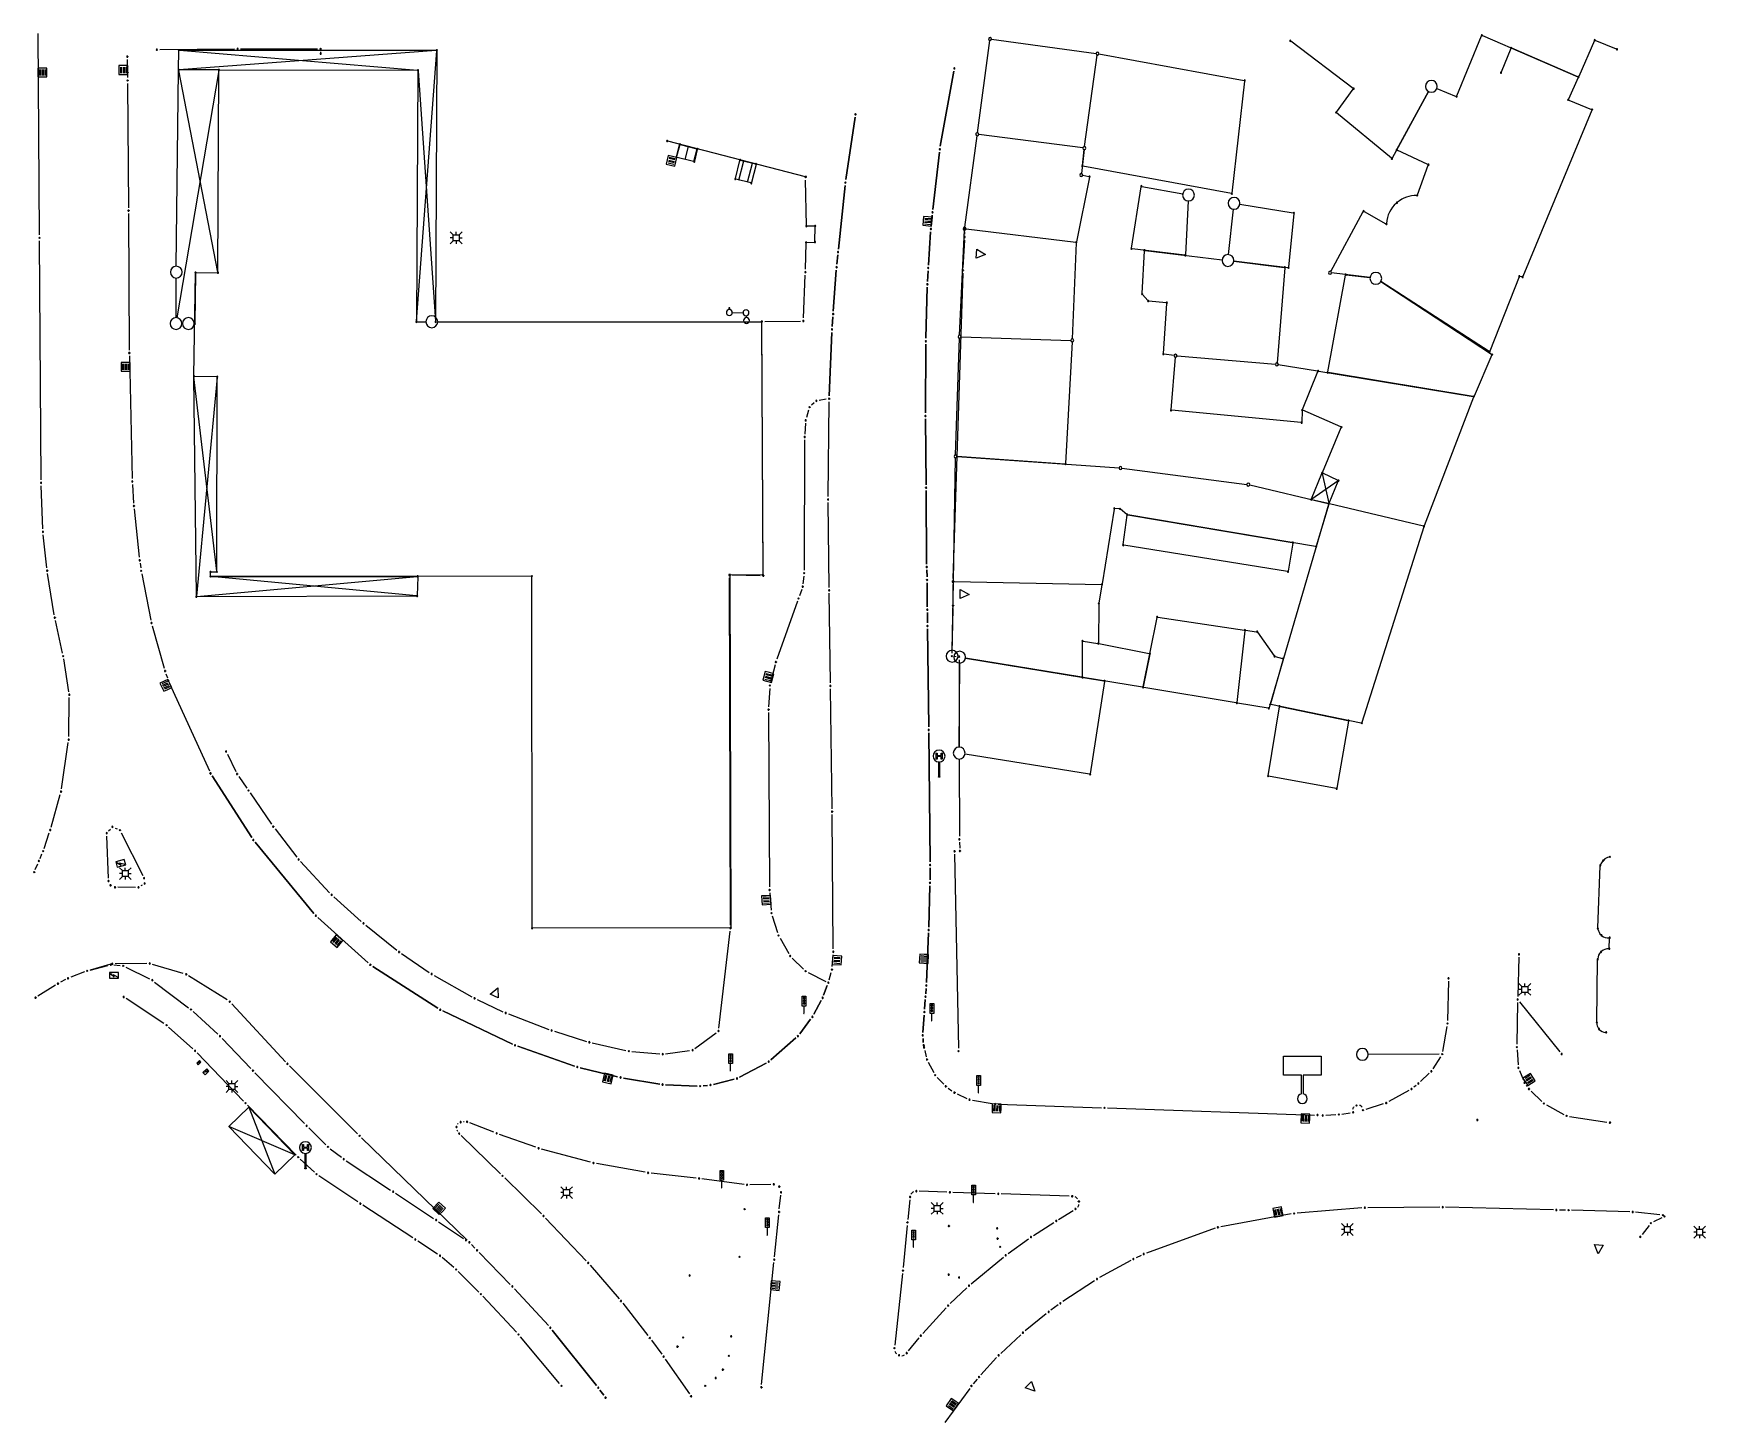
# Model space of a CAD drawing. Extents: x 3399255 to 3399396, y 5275353 to 5275470.
import ezdxf

# ---------------------------------------------------------------- set-up
doc = ezdxf.new("R2010")
doc.units = 0
doc.layers.get('0').update_dxf_attribs({"linetype": 'CONTINUOUS'})
for name, color, linetype in [('2053', 7, 'CONTINUOUS'), ('250', 7, 'CONTINUOUS'), ('ALTERSHEIM', 7, 'CONTINUOUS'), ('AMPEL', 7, 'CONTINUOUS'), ('BETRIEBSGEBAEUDE', 7, 'CONTINUOUS'), ('BUEROGEBAEUDE', 7, 'CONTINUOUS'), ('BUSHALTESTELLE', 7, 'CONTINUOUS'), ('FAHRBAHNRANDOK', 7, 'CONTINUOUS'), ('FAHRBAHNRANDOKBL', 7, 'CONTINUOUS'), ('GARAGE', 7, 'CONTINUOUS'), ('GEBAEUDEPKTGEMESSEN', 7, 'CONTINUOUS'), ('GEHWEGKANTE', 7, 'CONTINUOUS'), ('GRENZPUNKT', 7, 'CONTINUOUS'), ('GRENZPUNKTGRAFISCH', 7, 'CONTINUOUS'), ('KABELSCHACHDECKEL', 7, 'CONTINUOUS'), ('KVKUNDTELEKOMSCHACHT', 7, 'CONTINUOUS'), ('LAMPE', 7, 'CONTINUOUS'), ('MAUERTREPPEUSW', 7, 'CONTINUOUS'), ('MUSEUMSGEBAEUDE', 7, 'CONTINUOUS'), ('PFLANZFLALLGEMEIN', 7, 'CONTINUOUS'), ('SCHUPPEN', 7, 'CONTINUOUS'), ('STELLKANTEPFLASTERFLAE', 7, 'CONTINUOUS'), ('STRASSENEINLAUF', 7, 'CONTINUOUS'), ('TIEFGARAGE', 7, 'CONTINUOUS'), ('TREPPE', 7, 'CONTINUOUS'), ('UEBERDACHUNGOFFENEHALLE', 7, 'CONTINUOUS'), ('WOHNGESCHAEFTSHAUS', 7, 'CONTINUOUS'), ('WOHNHAUS', 7, 'CONTINUOUS')]:
    doc.layers.add(name, color=color, linetype=linetype)

# ---------------------------------------------------------------- blocks, each defined once
blk = doc.blocks.new('GRENZPUNKT')
at = {"color": 7}
for start, end in [(90, 180), (180, 270), (0, 90), (270, 360)]:
    blk.add_arc((0, 0), 0.5, start, end, dxfattribs=at)
blk = doc.blocks.new('KREISKL')
at = {"color": 7}
for p, q in [((-0.1, 0.003), (-0.115, 0.003)), ((-0.115, 0.003), (-0.115, -0.003)), ((0.1, 0.003), (0.115, 0.003)), ((0.115, 0.003), (0.115, -0.003)), ((-0.115, -0.003), (-0.1, -0.003)), ((0.115, -0.003), (0.1, -0.025))]:
    blk.add_line(p, q, dxfattribs=at)
for start, end in [(90, 180), (180, 270), (0, 90), (270, 360)]:
    blk.add_arc((0, 0), 0.1, start, end, dxfattribs=at)
blk = doc.blocks.new('UNBEKA')
at = {"color": 7}
for p, q in [((-0.1, 0.1), (-0.2, 0.2)), ((-0.1, 0), (-0.2, 0)), ((-0.1, -0.1), (-0.1, 0.1)), ((-0.1, 0.1), (0.1, 0.1)), ((0, 0.1), (0, 0.2)), ((0.1, 0.1), (0.2, 0.2)), ((0.1, 0.1), (0.1, -0.1)), ((0.1, 0), (0.2, 0)), ((-0.1, -0.1), (-0.2, -0.2)), ((0.1, -0.1), (-0.1, -0.1)), ((0, -0.1), (0, -0.2)), ((0.1, -0.1), (0.2, -0.2))]:
    blk.add_line(p, q, dxfattribs=at)
blk = doc.blocks.new('PFEIL')
at = {"color": 7}
for p, q in [((-0.75, 0.75), (0.75, 0.75)), ((-0.022, -0.767), (-0.75, 0.75)), ((0.75, 0.75), (-0.022, -0.767))]:
    blk.add_line(p, q, dxfattribs=at)
blk = doc.blocks.new('AMPEL')
at = {"color": 7}
for p, q in [((-0.2, 0.8), (-0.2, 1.9)), ((-0.2, 1.9), (0.2, 1.9)), ((0.2, 1.9), (0.2, 0.8)), ((0, 0.8), (-0.2, 0.8)), ((0, 0.05), (0, 0.8)), ((0.2, 0.8), (0, 0.8)), ((0, 0), (0, 0.05))]:
    blk.add_line(p, q, dxfattribs=at)
for centre, radius, start, end in [((0, 1.7), 0.1, 90, 180), ((0, 1.7), 0.1, 180, 270), ((0, 1.4), 0.1, 90, 180), ((0, 1.4), 0.1, 180, 270), ((0, 1.1), 0.1, 90, 180), ((0, 1.1), 0.1, 180, 270), ((0, 0), 0.05, 180, 270), ((0, 1.7), 0.1, 0, 90), ((0, 1.7), 0.1, 270, 360), ((0, 1.4), 0.1, 0, 90), ((0, 1.4), 0.1, 270, 360), ((0, 1.1), 0.1, 0, 90), ((0, 1.1), 0.1, 270, 360)]:
    blk.add_arc(centre, radius, start, end, dxfattribs=at)
blk = doc.blocks.new('KABELSCHACHT')
at = {"color": 7}
for p, q in [((0.5, 0.3), (-0.5, 0.3)), ((-0.5, 0.3), (-0.5, -0.3)), ((0.1, -0.1), (-0.4, 0.2)), ((0.3, -0.1), (0, 0.2)), ((0, 0.2), (0.1, -0.1)), ((0.5, -0.3), (0.5, 0.3)), ((-0.5, -0.3), (0.5, -0.3)), ((0.265, -0.15), (0.3, -0.1)), ((0.4, -0.2), (0.265, -0.15)), ((0.3, -0.1), (0.335, -0.05)), ((0.335, -0.05), (0.4, -0.2))]:
    blk.add_line(p, q, dxfattribs=at)
blk = doc.blocks.new('HALTESTELLE')
at = {"color": 7}
for p, q in [((-0.1, 0.6), (-0.1, 0.8)), ((-0.1, 0.8), (-0.07, 0.8)), ((-0.07, 0.6), (-0.1, 0.6)), ((-0.07, 0.8), (-0.07, 0.715)), ((-0.07, 0.715), (0.07, 0.715)), ((0.07, 0.685), (-0.07, 0.685)), ((-0.07, 0.685), (-0.07, 0.6)), ((0.07, 0.715), (0.07, 0.8)), ((0.07, 0.8), (0.1, 0.8)), ((0.07, 0.6), (0.07, 0.685)), ((0.1, 0.6), (0.07, 0.6)), ((0.1, 0.8), (0.1, 0.6)), ((-0.02, -0.02), (-0.02, 0)), ((-0.01, 0), (-0.01, 0.5)), ((0.01, 0.5), (0.01, 0)), ((0.01, 0), (0.02, 0)), ((0.02, 0), (0.02, -0.02)), ((0.02, -0.02), (-0.02, -0.02))]:
    blk.add_line(p, q, dxfattribs=at)
for start, end in [(90, 180), (179.928, 267.134), (0, 90), (272.866, 360.072)]:
    blk.add_arc((0, 0.7), 0.2, start, end, dxfattribs=at)
blk = doc.blocks.new('NI')
at = {"color": 7}
for p, q in [((-0.5, -0.208), (-0.5, 0.208)), ((-0.5, 0.208), (0.5, 0.208)), ((0.5, 0.208), (-0.5, -0.208)), ((-0.5, -0.208), (-0.5, 0.208)), ((-0.5, 0.208), (0.5, -0.208)), ((0.5, 0.208), (0.5, -0.208)), ((0.5, -0.208), (-0.5, -0.208))]:
    blk.add_line(p, q, dxfattribs=at)
blk = doc.blocks.new('NICHTBE')
at = {"color": 7}
for p, q in [((-0.4, 0.5), (-0.4, 0.9)), ((-0.4, 0.9), (0.4, 0.9)), ((0.4, 0.9), (0.4, 0.5)), ((-0.02, 0.5), (-0.4, 0.5)), ((-0.02, 0.1), (-0.02, 0.5)), ((0.4, 0.5), (0.02, 0.5)), ((0.02, 0.5), (0.02, 0.1))]:
    blk.add_line(p, q, dxfattribs=at)
for centre, start, end in [((0, 0.002), 101.525, 181.155), ((0, 0), 180, 270), ((0, 0), 270, 360), ((0, 0.002), 358.845, 438.475)]:
    blk.add_arc(centre, 0.1, start, end, dxfattribs=at)
blk = doc.blocks.new('STREINLAUF')
at = {"color": 7}
for p, q in [((0.75, 0.75), (-0.75, 0.75)), ((-0.75, 0.75), (-0.75, -0.75)), ((-0.5, 0.5), (-0.5, -0.5)), ((-0.25, -0.5), (-0.25, 0.5)), ((0, 0.5), (0, -0.5)), ((0.25, -0.5), (0.25, 0.5)), ((0.5, 0.5), (0.5, -0.5)), ((0.75, 0), (0.75, 0.75)), ((0.75, -0.75), (0.75, 0)), ((-0.75, -0.75), (0.75, -0.75))]:
    blk.add_line(p, q, dxfattribs=at)

msp = doc.modelspace()

# ---------------------------------------------------------------- linework, layer by layer
at = {"layer": 'ALTERSHEIM', "color": 3}
for p, q in [((3399375.3, 5275465.025), (3399377.39, 5275470.11)), ((3399377.455, 5275470.135), (3399385.54, 5275466.655)), ((3399386.94, 5275469.705), (3399385.605, 5275466.68)), ((3399388.8, 5275468.985), (3399387.005, 5275469.73)), ((3399270.48, 5275450.125), (3399270.57, 5275467.18)), ((3399270.62, 5275467.23), (3399287.355, 5275467.2)), ((3399287.405, 5275467.15), (3399287.27, 5275445.97)), ((3399385.565, 5275466.59), (3399384.735, 5275464.75)), ((3399370.23, 5275460.505), (3399372.905, 5275465.395)), ((3399373.61, 5275465.65), (3399375.235, 5275464.995)), ((3399384.76, 5275464.685), (3399386.695, 5275463.895)), ((3399386.725, 5275463.83), (3399380.875, 5275449.76)), ((3399372.85, 5275459.235), (3399370.25, 5275460.44)), ((3399371.96, 5275456.655), (3399372.88, 5275459.17)), ((3399364.63, 5275450.18), (3399367.385, 5275455.24)), ((3399367.45, 5275455.26), (3399369.3, 5275454.22)), ((3399268.45, 5275441.355), (3399268.58, 5275450.035)), ((3399268.63, 5275450.085), (3399270.43, 5275450.075)), ((3399367.95, 5275449.66), (3399364.695, 5275450.055)), ((3399378.04, 5275443.42), (3399368.865, 5275449.33)), ((3399380.56, 5275449.73), (3399378.1, 5275443.44)), ((3399380.81, 5275449.725), (3399380.63, 5275449.765)), ((3399287.32, 5275445.92), (3399288.075, 5275445.925)), ((3399289.075, 5275445.925), (3399316.425, 5275445.915)), ((3399316.475, 5275445.865), (3399316.575, 5275424.55)), ((3399270.375, 5275441.275), (3399268.5, 5275441.305)), ((3399270.39, 5275424.825), (3399270.425, 5275441.22)), ((3399269.85, 5275424.425), (3399269.855, 5275424.715)), ((3399296.995, 5275424.41), (3399269.9, 5275424.375)), ((3399269.905, 5275424.77), (3399270.34, 5275424.775)), ((3399297.055, 5275394.68), (3399297.045, 5275424.36)), ((3399313.8, 5275424.455), (3399313.88, 5275394.72)), ((3399316.525, 5275424.5), (3399313.85, 5275424.505)), ((3399313.83, 5275394.67), (3399297.105, 5275394.63))]:
    msp.add_line(p, q, dxfattribs=at)
for centre, start, end in [((3399371.845, 5275454.175), 88.74373, 130.36248), ((3399371.775, 5275454.12), 130.73059, 177.07581)]:
    msp.add_arc(centre, 2.435, start, end, dxfattribs=at)
at = {"layer": 'BETRIEBSGEBAEUDE', "color": 3}
for p, q in [((3399348.77, 5275415.045), (3399349.93, 5275420.905)), ((3399349.99, 5275420.95), (3399357.32, 5275419.84)), ((3399357.365, 5275419.785), (3399356.69, 5275413.73)), ((3399356.635, 5275413.69), (3399348.81, 5275414.985))]:
    msp.add_line(p, q, dxfattribs=at)
at = {"layer": 'BUEROGEBAEUDE', "color": 3}
for p, q in [((3399387.23, 5275394.65), (3399387.435, 5275399.895)), ((3399388.195, 5275392.94), (3399388.225, 5275393.77)), ((3399387.145, 5275386.7), (3399387.21, 5275391.95))]:
    msp.add_line(p, q, dxfattribs=at)
for centre, radius, start, end in [((3399388.11, 5275394.7), 0.89, 189.89096, 226.66491), ((3399388.105, 5275394.7), 0.89, 233.19663, 274.63905), ((3399388.145, 5275391.96), 0.935, 137.30488, 174.57489), ((3399388.14, 5275391.96), 0.935, 89.78121, 130.77981)]:
    msp.add_arc(centre, radius, start, end, dxfattribs=at)
at = {"layer": 'FAHRBAHNRANDOK', "color": 72}
for p, q in [((3399255.385, 5275453.28, 292.687), (3399255.27, 5275470.315, 292.687)), ((3399262.81, 5275468.105, 292.527), (3399262.82, 5275466.58, 292.527)), ((3399262.825, 5275466.08, 292.475), (3399262.91, 5275455.575, 292.475)), ((3399332.745, 5275467.115), (3399331.595, 5275460.77)), ((3399323.6, 5275457.95), (3399324.39, 5275463.225)), ((3399331.52, 5275460.275), (3399330.965, 5275455.435)), ((3399322.975, 5275452.07), (3399323.535, 5275457.455)), ((3399262.915, 5275455.075, 292.233), (3399262.985, 5275443.535, 292.233)), ((3399330.91, 5275454.935), (3399330.825, 5275454.025)), ((3399330.78, 5275453.53), (3399330.59, 5275450.725)), ((3399255.515, 5275432.555, 292.367), (3399255.39, 5275452.78, 292.367)), ((3399322.845, 5275450.79), (3399322.92, 5275451.575)), ((3399322.54, 5275446.835), (3399322.8, 5275450.295)), ((3399330.56, 5275450.23), (3399330.51, 5275449.345)), ((3399330.49, 5275448.845), (3399330.375, 5275444.525)), ((3399322.45, 5275445.53), (3399322.505, 5275446.34)), ((3399322.205, 5275439.655), (3399322.425, 5275445.03)), ((3399330.37, 5275444.025), (3399330.34, 5275438.21)), ((3399262.995, 5275443.035, 291.964), (3399263.23, 5275432.67, 291.964)), ((3399322.1, 5275431.145, 291.081), (3399322.195, 5275439.155, 291.081)), ((3399330.34, 5275437.71), (3399330.4, 5275432.14)), ((3399255.665, 5275428.41, 291.983), (3399255.525, 5275432.055, 291.983)), ((3399263.25, 5275432.17, 291.695), (3399263.35, 5275430.595, 291.695)), ((3399322.19, 5275423.455, 291), (3399322.1, 5275430.645, 291)), ((3399330.405, 5275431.64), (3399330.44, 5275425.43)), ((3399263.39, 5275430.1, 291.721), (3399263.83, 5275426, 291.721)), ((3399256.005, 5275425.115, 291.923), (3399255.705, 5275427.91, 291.923)), ((3399263.895, 5275425.505), (3399263.95, 5275425.105)), ((3399256.63, 5275421.14, 291.865), (3399256.075, 5275424.62, 291.865)), ((3399264.035, 5275424.615, 291.498), (3399264.81, 5275420.685, 291.498)), ((3399330.455, 5275424.93), (3399330.475, 5275424.35)), ((3399330.485, 5275423.85), (3399330.495, 5275421.82)), ((3399322.295, 5275415.375, 290.908), (3399322.2, 5275422.955, 290.908)), ((3399330.5, 5275421.32), (3399330.515, 5275420.445)), ((3399257.335, 5275417.89, 291.772), (3399256.725, 5275420.65, 291.772)), ((3399264.93, 5275420.2, 291.396), (3399265.94, 5275416.625, 291.396)), ((3399330.52, 5275419.945), (3399330.615, 5275411.65)), ((3399257.87, 5275414.63, 291.703), (3399257.43, 5275417.4, 291.703)), ((3399266.085, 5275416.145), (3399266.205, 5275415.795)), ((3399266.39, 5275415.33, 291.357), (3399269.755, 5275407.945, 291.357)), ((3399257.86, 5275410.83, 291.642), (3399257.905, 5275414.13, 291.642)), ((3399322.435, 5275404.735, 290.809), (3399322.3, 5275414.875, 290.809)), ((3399330.62, 5275411.15), (3399330.73, 5275400.23)), ((3399257.24, 5275406.43, 291.567), (3399257.82, 5275410.33, 291.567)), ((3399269.99, 5275407.505), (3399273.345, 5275402.3)), ((3399256.365, 5275403.17, 291.476), (3399257.135, 5275405.94, 291.476)), ((3399322.54, 5275392.885, 290.747), (3399322.44, 5275404.235, 290.747)), ((3399255.77, 5275401.38), (3399256.215, 5275402.69)), ((3399261.215, 5275398.865, 291.281), (3399261.08, 5275402.415, 291.281)), ((3399261.235, 5275402.85, 291.337), (3399261.385, 5275403.015, 291.337)), ((3399261.78, 5275403.1, 291.353), (3399261.955, 5275403.02, 291.353)), ((3399262.295, 5275402.695, 291.292), (3399264.12, 5275399.085, 291.292)), ((3399255.435, 5275400.535, 291.294), (3399255.59, 5275400.915, 291.294)), ((3399273.64, 5275401.9), (3399278.6, 5275395.88)), ((3399255.03, 5275399.595, 291.122), (3399255.235, 5275400.075, 291.122)), ((3399330.73, 5275399.73), (3399330.725, 5275398.72)), ((3399263.505, 5275398.08, 291.288), (3399262.02, 5275398.09, 291.288)), ((3399264.07, 5275398.28, 291.282), (3399263.965, 5275398.215, 291.282)), ((3399330.715, 5275398.22), (3399330.625, 5275394.725)), ((3399278.945, 5275395.52), (3399283.195, 5275391.7)), ((3399330.605, 5275394.225), (3399330.425, 5275390.03)), ((3399261.3, 5275391.55), (3399259.665, 5275391.09)), ((3399264.46, 5275391.63, 291.018), (3399261.79, 5275391.62, 291.018)), ((3399267.55, 5275390.8, 291.014), (3399264.95, 5275391.56, 291.014)), ((3399283.59, 5275391.395), (3399289.08, 5275387.865)), ((3399322.44, 5275391.375, 290.755), (3399322.52, 5275392.385, 290.755)), ((3399380.55, 5275392.165, 292.367), (3399380.445, 5275388.85, 292.367)), ((3399256.735, 5275389.805, 290.584), (3399255.25, 5275388.88, 290.584)), ((3399257.58, 5275390.275, 290.773), (3399257.17, 5275390.055, 290.773)), ((3399259.19, 5275390.93), (3399258.035, 5275390.48)), ((3399271.26, 5275388.555, 290.948), (3399268, 5275390.595, 290.948)), ((3399321.725, 5275388.97), (3399322.035, 5275389.785)), ((3399322.19, 5275390.26), (3399322.355, 5275390.885)), ((3399374.59, 5275390.135, 292.022), (3399374.51, 5275386.815, 292.022)), ((3399276.19, 5275383.335, 290.828), (3399271.645, 5275388.24, 290.828)), ((3399320.89, 5275387.345), (3399321.515, 5275388.515)), ((3399330.325, 5275388.59), (3399330.27, 5275387.78)), ((3399330.395, 5275389.53), (3399330.36, 5275389.085)), ((3399380.435, 5275388.35, 292.232), (3399380.37, 5275384.82, 292.232)), ((3399380.595, 5275388.405), (3399384.01, 5275384.175)), ((3399289.515, 5275387.625), (3399295.39, 5275384.83)), ((3399319.705, 5275385.7), (3399320.625, 5275386.925)), ((3399330.235, 5275387.285), (3399330.13, 5275385.81)), ((3399317.265, 5275383.5), (3399319.37, 5275385.34)), ((3399374.46, 5275386.315, 291.929), (3399374.095, 5275384.21, 291.929)), ((3399295.85, 5275384.64), (3399300.65, 5275382.965)), ((3399330.135, 5275385.31), (3399330.16, 5275384.97)), ((3399330.28, 5275384.295), (3399330.405, 5275383.755)), ((3399373.805, 5275383.965), (3399367.805, 5275383.955)), ((3399380.39, 5275384.325, 292.083), (3399380.485, 5275383.07, 292.083)), ((3399282.28, 5275377.245, 290.732), (3399276.535, 5275382.975, 290.732)), ((3399301.13, 5275382.825), (3399304.3, 5275382.055)), ((3399314.615, 5275382.03), (3399316.855, 5275383.22)), ((3399330.58, 5275383.295, 290.83), (3399331.045, 5275382.415, 290.83)), ((3399373.92, 5275383.75, 291.874), (3399373.275, 5275382.735, 291.874)), ((3399380.6, 5275382.585, 292.033), (3399380.925, 5275381.785, 292.033)), ((3399304.79, 5275381.955), (3399307.855, 5275381.44)), ((3399308.35, 5275381.385), (3399311.03, 5275381.275)), ((3399311.53, 5275381.29), (3399311.905, 5275381.33)), ((3399312.395, 5275381.415), (3399314.15, 5275381.855)), ((3399331.33, 5275382.01, 290.848), (3399331.885, 5275381.43, 290.848)), ((3399332.26, 5275381.1, 290.862), (3399332.585, 5275380.865, 290.862)), ((3399371.845, 5275381.33, 291.846), (3399371.65, 5275381.175, 291.846)), ((3399372.96, 5275382.355, 291.807), (3399372.22, 5275381.66, 291.807)), ((3399381.165, 5275381.35, 292.007), (3399381.255, 5275381.23, 292.007)), ((3399333.015, 5275380.615, 290.792), (3399333.84, 5275380.225, 290.792)), ((3399334.315, 5275380.075, 290.819), (3399335.985, 5275379.79, 290.819)), ((3399336.48, 5275379.74), (3399345.235, 5275379.445)), ((3399369.075, 5275379.77, 291.648), (3399367.59, 5275379.305, 291.648)), ((3399371.235, 5275380.9, 291.726), (3399369.535, 5275379.965, 291.726)), ((3399381.58, 5275380.855, 292.093), (3399382.48, 5275379.98, 292.093)), ((3399382.88, 5275379.685, 292.07), (3399384.355, 5275378.87, 292.07)), ((3399345.735, 5275379.425, 291.039), (3399363.26, 5275378.825, 291.039)), ((3399364.2, 5275378.8, 291.411), (3399365.065, 5275378.855, 291.411)), ((3399365.565, 5275378.905, 291.565), (3399366.275, 5275379.005, 291.565)), ((3399384.825, 5275378.71, 292.047), (3399387.995, 5275378.215, 292.047)), ((3399291.57, 5275368.23, 290.665), (3399282.64, 5275376.895, 290.665)), ((3399291.065, 5275377.08, 290.873), (3399294.385, 5275373.86, 290.873)), ((3399293.83, 5275377.365, 290.82), (3399291.8, 5275378.165, 290.82)), ((3399297.37, 5275376.095, 290.796), (3399294.3, 5275377.19, 290.796)), ((3399302.015, 5275374.835), (3399297.85, 5275375.945)), ((3399306.63, 5275373.985, 290.72), (3399302.5, 5275374.73, 290.72)), ((3399294.74, 5275373.51, 290.863), (3399297.845, 5275370.455, 290.863)), ((3399310.94, 5275373.49, 290.733), (3399307.125, 5275373.91, 290.733)), ((3399314.995, 5275372.955, 290.716), (3399311.435, 5275373.43, 290.716)), ((3399317.26, 5275372.96, 290.693), (3399315.49, 5275372.925, 290.693)), ((3399317.975, 5275370.875, 290.691), (3399318.1, 5275372.04, 290.691)), ((3399329.01, 5275371.645, 290.794), (3399328.85, 5275369.98, 290.794)), ((3399332.16, 5275372.29, 290.851), (3399329.82, 5275372.38, 290.851)), ((3399336.25, 5275372.16, 290.923), (3399332.66, 5275372.27, 290.923)), ((3399342.5, 5275371.965, 291.043), (3399336.75, 5275372.145, 291.043)), ((3399298.195, 5275370.095, 290.861), (3399301.63, 5275366.48, 290.861)), ((3399317.575, 5275366.835, 290.668), (3399317.925, 5275370.375, 290.668)), ((3399341.61, 5275369.995, 290.977), (3399342.825, 5275370.75, 290.977)), ((3399361.29, 5275370.455, 291.393), (3399355.325, 5275369.37, 291.393)), ((3399367.26, 5275370.965, 291.533), (3399361.785, 5275370.52, 291.533)), ((3399373.85, 5275371.02, 291.702), (3399367.76, 5275370.985, 291.702)), ((3399383.47, 5275370.79, 291.944), (3399374.35, 5275371.02, 291.944)), ((3399384.49, 5275370.775, 291.897), (3399383.97, 5275370.78, 291.897)), ((3399389.925, 5275370.63, 292.022), (3399384.99, 5275370.765, 292.022)), ((3399392.475, 5275370.375, 292.081), (3399390.425, 5275370.595, 292.081)), ((3399392.645, 5275370.135, 292.155), (3399391.935, 5275369.785, 292.155)), ((3399328.8, 5275369.485, 290.771), (3399328.45, 5275365.915, 290.771)), ((3399337.33, 5275367.105, 290.856), (3399339.06, 5275368.35, 290.856)), ((3399339.475, 5275368.63, 290.906), (3399341.19, 5275369.73, 290.906)), ((3399354.845, 5275369.24, 291.003), (3399349.04, 5275367.15, 291.003)), ((3399391.555, 5275369.48, 292.192), (3399390.965, 5275368.71, 292.192)), ((3399292.23, 5275367.555), (3399291.92, 5275367.875)), ((3399295.215, 5275364.5), (3399292.58, 5275367.195)), ((3399348.58, 5275366.955), (3399348.155, 5275366.75)), ((3399301.965, 5275366.11, 290.849), (3399304.42, 5275363.28, 290.849)), ((3399316.48, 5275356.04, 290.655), (3399317.525, 5275366.335, 290.655)), ((3399334.215, 5275364.545, 290.755), (3399336.935, 5275366.8, 290.755)), ((3399347.71, 5275366.52, 290.962), (3399345.075, 5275365.07, 290.962)), ((3399298.435, 5275361.01), (3399295.56, 5275364.135)), ((3399328.4, 5275365.415, 290.635), (3399327.75, 5275359.345, 290.635)), ((3399332.44, 5275362.875, 290.695), (3399333.84, 5275364.21, 290.695)), ((3399344.645, 5275364.81, 290.818), (3399341.965, 5275363.045, 290.818)), ((3399304.735, 5275362.895, 290.838), (3399306.865, 5275360.17, 290.838)), ((3399341.555, 5275362.76, 290.679), (3399340.96, 5275362.32, 290.679)), ((3399330.12, 5275360.345, 290.648), (3399332.09, 5275362.52, 290.648)), ((3399340.565, 5275362.01, 290.581), (3399338.78, 5275360.57, 290.581)), ((3399302.505, 5275355.94), (3399298.76, 5275360.63)), ((3399328.915, 5275358.88, 290.628), (3399329.795, 5275359.965, 290.628)), ((3399338.405, 5275360.24, 290.506), (3399336.715, 5275358.66, 290.506)), ((3399307.165, 5275359.77, 290.819), (3399308.035, 5275358.59, 290.819)), ((3399308.325, 5275358.18, 290.805), (3399310.37, 5275355.235, 290.805)), ((3399336.36, 5275358.305, 290.443), (3399335.035, 5275356.855, 290.443)), ((3399334.085, 5275355.695, 290.46), (3399331.98, 5275352.81, 290.46)), ((3399334.705, 5275356.48, 290.394), (3399334.39, 5275356.09, 290.394)), ((3399303.12, 5275355.115), (3399302.805, 5275355.54))]:
    msp.add_line(p, q, dxfattribs=at)
for centre, radius, start, end in [((3399291.47, 5275375.73, 290.838), 2.53, 93.48282, 94.62081), ((3399366.87, 5275379.235, 291.611), 0.4, 134.84124, 172.34067), ((3399366.95, 5275379.26, 291.628), 0.4, 32.61249, 73.43671), ((3399291.405, 5275377.785, 290.868), 0.74, 197.58159, 206.28972), ((3399291.095, 5275377.795, 290.855), 0.43, 134.18469, 144.60589), ((3399329.575, 5275371.84, 290.809), 0.545, 117.30627, 147.79217), ((3399342.735, 5275371.35, 291.052), 0.605, 39.21498, 64.42025), ((3399342.795, 5275371.365, 291.039), 0.54, 322.99191, 348.63138), ((3399328.295, 5275359.045), 0.575, 199.65915, 224.46284), ((3399328.3, 5275359.055, 290.626), 0.59, 274.35789, 296.16605)]:
    msp.add_arc(centre, radius, start, end, dxfattribs=at)
at = {"layer": 'GARAGE', "color": 3}
for p, q in [((3399355.985, 5275451.605), (3399356.395, 5275455.455)), ((3399356.94, 5275455.87), (3399361.455, 5275455.15)), ((3399361.5, 5275455.09), (3399361.055, 5275450.535)), ((3399361, 5275450.49), (3399356.43, 5275451.05)), ((3399359.335, 5275407.53), (3399360.295, 5275413.34)), ((3399360.35, 5275413.38), (3399366.08, 5275412.195)), ((3399366.12, 5275412.135), (3399365.14, 5275406.48)), ((3399365.08, 5275406.44), (3399359.375, 5275407.475))]:
    msp.add_line(p, q, dxfattribs=at)
at = {"layer": 'GEHWEGKANTE', "color": 72}
for p, q in [((3399265.555, 5275468.945, 292.728), (3399271.895, 5275469.01, 292.728)), ((3399272.395, 5275469.015, 292.747), (3399278.91, 5275469.01, 292.747)), ((3399279.17, 5275468.76, 292.735), (3399279.175, 5275468.66, 292.735)), ((3399331.595, 5275460.77, 291.496), (3399332.745, 5275467.115, 291.496)), ((3399324.39, 5275463.225, 291.373), (3399323.6, 5275457.95, 291.373)), ((3399330.965, 5275455.435, 291.432), (3399331.52, 5275460.275, 291.432)), ((3399320.265, 5275454.07, 291.47), (3399320.2, 5275457.91, 291.47)), ((3399323.535, 5275457.455, 291.327), (3399322.975, 5275452.07, 291.327)), ((3399330.825, 5275454.025, 291.368), (3399330.91, 5275454.935, 291.368)), ((3399320.965, 5275454.025, 291.444), (3399320.315, 5275454.02, 291.444)), ((3399320.99, 5275452.725, 291.416), (3399321.015, 5275453.975, 291.416)), ((3399330.59, 5275450.725, 291.272), (3399330.78, 5275453.53, 291.272)), ((3399333.645, 5275453.52), (3399333.65, 5275453.34)), ((3399320.185, 5275450.37, 291.39), (3399320.24, 5275452.575, 291.39)), ((3399320.29, 5275452.63, 291.435), (3399320.94, 5275452.67, 291.435)), ((3399333.64, 5275452.84, 291.412), (3399333.51, 5275450.53, 291.412)), ((3399322.92, 5275451.575, 291.23), (3399322.845, 5275450.79, 291.23)), ((3399320.015, 5275446.245), (3399320.165, 5275449.87)), ((3399322.8, 5275450.295, 291.195), (3399322.54, 5275446.835, 291.195)), ((3399330.51, 5275449.345, 291.236), (3399330.56, 5275450.23, 291.236)), ((3399333.49, 5275450.03, 291.406), (3399332.65, 5275424.195, 291.406)), ((3399330.375, 5275444.525, 291.298), (3399330.49, 5275448.845, 291.298)), ((3399322.505, 5275446.34, 291.26), (3399322.45, 5275445.53, 291.26)), ((3399316.62, 5275424.705), (3399316.51, 5275445.7)), ((3399316.76, 5275445.95), (3399319.755, 5275445.99)), ((3399322.425, 5275445.03), (3399322.205, 5275439.655)), ((3399330.34, 5275438.21, 291.241), (3399330.37, 5275444.025, 291.241)), ((3399321.95, 5275439.365, 291.19), (3399321.355, 5275439.275, 291.19)), ((3399320.455, 5275438.46, 291.228), (3399320.27, 5275437.825, 291.228)), ((3399320.925, 5275439.07, 291.241), (3399320.71, 5275438.87, 291.241)), ((3399330.4, 5275432.14, 291.164), (3399330.34, 5275437.71, 291.164)), ((3399320.19, 5275437.335, 291.212), (3399320.13, 5275436.43, 291.212)), ((3399320.115, 5275435.93, 291.184), (3399320.085, 5275424.915, 291.184)), ((3399330.44, 5275425.43, 291.087), (3399330.405, 5275431.64, 291.087)), ((3399313.835, 5275394.885, 290.638), (3399313.755, 5275424.26, 290.638)), ((3399314, 5275424.505), (3399316.37, 5275424.46)), ((3399320.055, 5275424.415, 290.983), (3399319.98, 5275423.77, 290.983)), ((3399330.475, 5275424.35, 291.017), (3399330.455, 5275424.93, 291.017)), ((3399330.495, 5275421.82, 290.929), (3399330.485, 5275423.85, 290.929)), ((3399332.645, 5275423.695, 291.057), (3399332.665, 5275422.16, 291.057)), ((3399319.52, 5275422.285, 290.965), (3399317.765, 5275417.38, 290.965)), ((3399319.87, 5275423.285, 290.971), (3399319.685, 5275422.755, 290.971)), ((3399330.515, 5275420.445, 290.903), (3399330.5, 5275421.32, 290.903)), ((3399332.665, 5275421.66, 291.051), (3399332.58, 5275417.895, 291.051)), ((3399330.615, 5275411.65, 290.971), (3399330.52, 5275419.945, 290.971)), ((3399317.62, 5275416.905, 290.87), (3399317.24, 5275415.405, 290.87)), ((3399332.82, 5275417.625), (3399332.945, 5275417.615)), ((3399333.19, 5275417.34), (3399333.195, 5275409.94)), ((3399317.165, 5275414.91, 290.866), (3399317.07, 5275413.365, 290.866)), ((3399317.06, 5275412.865), (3399317.145, 5275398.115)), ((3399330.73, 5275400.23, 290.783), (3399330.62, 5275411.15, 290.783)), ((3399271.28, 5275409.35, 291.256), (3399271.99, 5275407.895, 291.256)), ((3399333.195, 5275408.94), (3399333.21, 5275402.4)), ((3399273.345, 5275402.3, 291.108), (3399269.99, 5275407.505, 291.108)), ((3399272.245, 5275407.465), (3399272.925, 5275406.485)), ((3399273.21, 5275406.075, 291.144), (3399275.02, 5275403.425, 291.144)), ((3399275.315, 5275403.02, 291.052), (3399277.16, 5275400.64, 291.052)), ((3399278.6, 5275395.88, 290.822), (3399273.64, 5275401.9, 290.822)), ((3399332.805, 5275400.885, 290.765), (3399333.13, 5275384.475, 290.765)), ((3399333.22, 5275401.9), (3399333.24, 5275401.41)), ((3399277.48, 5275400.26), (3399279.93, 5275397.625)), ((3399330.725, 5275398.72), (3399330.73, 5275399.73)), ((3399330.625, 5275394.725, 290.782), (3399330.715, 5275398.22, 290.782)), ((3399280.285, 5275397.275, 290.915), (3399282.61, 5275395.2, 290.915)), ((3399317.165, 5275397.615, 290.804), (3399317.285, 5275396.15, 290.804)), ((3399283.195, 5275391.7), (3399278.945, 5275395.52)), ((3399317.385, 5275395.665, 290.829), (3399317.835, 5275394.25, 290.829)), ((3399282.995, 5275394.875, 290.858), (3399285.61, 5275392.77, 290.858)), ((3399312.865, 5275386.175, 290.733), (3399313.805, 5275394.385, 290.733)), ((3399330.425, 5275390.03, 290.781), (3399330.605, 5275394.225, 290.781)), ((3399286.01, 5275392.475, 290.803), (3399288.35, 5275390.89, 290.803)), ((3399318.035, 5275393.79, 290.806), (3399318.77, 5275392.49, 290.806)), ((3399259.665, 5275391.085, 290.868), (3399261.18, 5275391.485, 290.868)), ((3399261.67, 5275391.52, 290.979), (3399262.215, 5275391.465, 290.979)), ((3399262.685, 5275391.33, 291.095), (3399264.7, 5275390.335, 291.095)), ((3399289.08, 5275387.865, 290.717), (3399283.59, 5275391.395, 290.717)), ((3399319.07, 5275392.095, 290.798), (3399320.015, 5275391.165, 290.798)), ((3399265.125, 5275390.07, 291.166), (3399267.995, 5275387.895, 291.166)), ((3399288.775, 5275390.63, 290.765), (3399291.965, 5275388.825, 290.765)), ((3399320.42, 5275390.875), (3399321.9, 5275390.13)), ((3399322.035, 5275389.785, 290.677), (3399321.725, 5275388.97, 290.677)), ((3399322.19, 5275390.26, 290.757), (3399322.355, 5275390.885, 290.757)), ((3399265.915, 5275386.56, 291.249), (3399262.715, 5275388.67, 291.249)), ((3399292.41, 5275388.595, 290.708), (3399294.595, 5275387.565, 290.708)), ((3399321.515, 5275388.515, 290.663), (3399320.89, 5275387.345, 290.663)), ((3399330.27, 5275387.78, 290.719), (3399330.325, 5275388.59, 290.719)), ((3399330.36, 5275389.085, 290.789), (3399330.395, 5275389.53, 290.789)), ((3399268.38, 5275387.575, 291.158), (3399270.47, 5275385.66, 291.158)), ((3399295.39, 5275384.83, 290.584), (3399289.515, 5275387.625, 290.584)), ((3399295.055, 5275387.37, 290.716), (3399298.48, 5275386.07, 290.716)), ((3399320.625, 5275386.925, 290.628), (3399319.705, 5275385.7, 290.628)), ((3399330.13, 5275385.81, 290.739), (3399330.235, 5275387.285, 290.739)), ((3399268.355, 5275384.43, 291.234), (3399266.31, 5275386.255, 291.234)), ((3399298.955, 5275385.905, 290.682), (3399301.66, 5275385.055, 290.682)), ((3399310.84, 5275384.46, 290.706), (3399312.635, 5275385.78, 290.706)), ((3399319.37, 5275385.34, 290.581), (3399317.265, 5275383.5, 290.581)), ((3399272.64, 5275380.01, 291.152), (3399268.715, 5275384.08, 291.152)), ((3399270.83, 5275385.31, 291.143), (3399273.26, 5275382.76, 291.143)), ((3399300.65, 5275382.965), (3399295.85, 5275384.64)), ((3399302.14, 5275384.925, 290.672), (3399305, 5275384.28, 290.672)), ((3399305.495, 5275384.205, 290.671), (3399307.865, 5275383.995, 290.671)), ((3399308.36, 5275384.005, 290.684), (3399310.39, 5275384.275, 290.684)), ((3399330.16, 5275384.97), (3399330.135, 5275385.31)), ((3399304.3, 5275382.055, 290.563), (3399301.13, 5275382.825, 290.563)), ((3399316.855, 5275383.22, 290.551), (3399314.615, 5275382.03, 290.551)), ((3399273.61, 5275382.4, 291.078), (3399277.81, 5275378.095, 291.078)), ((3399307.855, 5275381.44, 290.548), (3399304.79, 5275381.955, 290.548)), ((3399311.03, 5275381.275, 290.565), (3399308.35, 5275381.385, 290.565)), ((3399311.905, 5275381.33, 290.589), (3399311.53, 5275381.29, 290.589)), ((3399314.15, 5275381.855, 290.52), (3399312.395, 5275381.415, 290.52)), ((3399277.095, 5275375.43, 291.105), (3399272.99, 5275379.65, 291.105)), ((3399278.165, 5275377.74, 291.01), (3399279.61, 5275376.305, 291.01)), ((3399279.985, 5275375.975, 290.98), (3399280.925, 5275375.245, 290.98)), ((3399278.64, 5275373.99, 291.076), (3399277.45, 5275375.085, 291.076)), ((3399281.33, 5275374.95, 290.961), (3399285.095, 5275372.475, 290.961)), ((3399282.32, 5275371.47, 290.999), (3399279.03, 5275373.68, 290.999)), ((3399286.97, 5275368.43, 290.935), (3399282.735, 5275371.195, 290.935)), ((3399285.515, 5275372.2, 290.883), (3399288.73, 5275370.08, 290.883)), ((3399289.15, 5275369.8, 290.828), (3399291.26, 5275368.385, 290.828)), ((3399289.07, 5275367.06, 290.901), (3399287.39, 5275368.155, 290.901)), ((3399291.92, 5275367.875, 290.782), (3399292.23, 5275367.555, 290.782)), ((3399292.58, 5275367.195, 290.73), (3399295.215, 5275364.5, 290.73)), ((3399290.44, 5275365.92, 290.88), (3399289.465, 5275366.76, 290.88)), ((3399292.55, 5275363.85, 290.846), (3399290.805, 5275365.585, 290.846)), ((3399295.56, 5275364.135), (3399298.435, 5275361.01)), ((3399295.745, 5275360.445, 290.802), (3399292.9, 5275363.49, 290.802)), ((3399299.39, 5275356.11, 290.757), (3399296.075, 5275360.07, 290.757)), ((3399298.76, 5275360.63, 290.692), (3399302.505, 5275355.94, 290.692)), ((3399302.805, 5275355.54, 290.559), (3399303.12, 5275355.115, 290.559))]:
    msp.add_line(p, q, dxfattribs=at)
at = {"layer": 'MUSEUMSGEBAEUDE', "color": 3}
msp.add_line((3399320.18, 5275458.2), (3399308.54, 5275461.205), dxfattribs=at)
at = {"layer": 'SCHUPPEN', "color": 3}
for p, q in [((3399366.53, 5275465.67), (3399361.25, 5275469.655)), ((3399365.115, 5275463.67), (3399366.54, 5275465.6)), ((3399372.905, 5275465.395), (3399369.825, 5275459.765)), ((3399369.765, 5275459.755), (3399365.12, 5275463.595)), ((3399364.375, 5275441.685), (3399365.885, 5275449.86)), ((3399365.945, 5275449.9), (3399367.95, 5275449.66)), ((3399368.865, 5275449.325), (3399378.24, 5275443.185)), ((3399378.26, 5275443.115), (3399376.755, 5275439.645)), ((3399376.685, 5275439.605), (3399364.415, 5275441.625)), ((3399347.08, 5275427.08), (3399347.4, 5275429.555)), ((3399347.455, 5275429.595), (3399361.375, 5275427.245)), ((3399360.96, 5275424.795), (3399347.12, 5275427.025)), ((3399361.415, 5275427.19), (3399361.02, 5275424.835)), ((3399357.42, 5275419.825), (3399358.355, 5275419.71)), ((3399358.435, 5275419.665), (3399359.84, 5275417.665)), ((3399343.63, 5275415.895), (3399343.625, 5275418.88)), ((3399343.675, 5275418.92), (3399344.92, 5275418.715)), ((3399345.015, 5275418.7), (3399349.275, 5275417.87)), ((3399349.315, 5275417.81), (3399348.77, 5275415.045)), ((3399360.595, 5275417.38), (3399359.52, 5275413.605)), ((3399359.915, 5275417.61), (3399360.56, 5275417.44)), ((3399348.715, 5275415.005), (3399343.68, 5275415.835)), ((3399359.345, 5275413.235), (3399356.735, 5275413.67)), ((3399359.49, 5275413.51), (3399359.41, 5275413.275))]:
    msp.add_line(p, q, dxfattribs=at)
at = {"layer": 'STELLKANTEPFLASTERFLAE', "color": 72}
for p, q in [((3399313.75, 5275447.01, 291.557), (3399313.75, 5275446.955, 291.557)), ((3399314, 5275446.7, 291.57), (3399314.91, 5275446.69, 291.57)), ((3399315.175, 5275446.435, 291.545), (3399315.185, 5275446.28, 291.545))]:
    msp.add_line(p, q, dxfattribs=at)
at = {"layer": 'TIEFGARAGE', "color": 3}
for p, q in [((3399379.875, 5275469.05), (3399379.055, 5275467.045)), ((3399385.54, 5275466.655), (3399379.94, 5275469.08)), ((3399386.94, 5275469.705), (3399385.605, 5275466.68)), ((3399388.8, 5275468.985), (3399387.005, 5275469.73))]:
    msp.add_line(p, q, dxfattribs=at)
at = {"layer": 'TREPPE', "color": 1}
for p, q in [((3399309.285, 5275459.825), (3399309.58, 5275460.94)), ((3399310.015, 5275459.65), (3399310.305, 5275460.745)), ((3399310.745, 5275459.47), (3399311.03, 5275460.555)), ((3399314.565, 5275457.915), (3399314.975, 5275459.535)), ((3399315.29, 5275457.73), (3399315.7, 5275459.35))]:
    msp.add_line(p, q, dxfattribs=at)
at = {"layer": 'TREPPE', "color": 2}
for p, q in [((3399309.285, 5275459.88), (3399309.53, 5275460.9)), ((3399309.59, 5275460.935), (3399310.995, 5275460.565)), ((3399311.03, 5275460.505), (3399310.79, 5275459.515)), ((3399310.73, 5275459.475), (3399309.32, 5275459.815)), ((3399314.26, 5275458.045), (3399314.645, 5275459.565)), ((3399314.705, 5275459.6, 292.414), (3399315.97, 5275459.28, 292.414)), ((3399316.005, 5275459.22), (3399315.62, 5275457.7)), ((3399315.56, 5275457.665, 291.33), (3399314.295, 5275457.985, 291.33))]:
    msp.add_line(p, q, dxfattribs=at)
at = {"layer": 'UEBERDACHUNGOFFENEHALLE', "color": 3}
for p, q in [((3399267.155, 5275467.28), (3399267.175, 5275468.855)), ((3399288.945, 5275468.885), (3399267.205, 5275467.235)), ((3399267.225, 5275468.905), (3399288.945, 5275468.89)), ((3399267.225, 5275468.9), (3399287.355, 5275467.205)), ((3399287.275, 5275445.97), (3399288.99, 5275468.84)), ((3399288.995, 5275468.84), (3399288.9, 5275445.975)), ((3399266.96, 5275450.625), (3399267.155, 5275467.18)), ((3399270.56, 5275467.18), (3399267.015, 5275446.265)), ((3399270.47, 5275450.125), (3399267.165, 5275467.18)), ((3399270.52, 5275467.23), (3399267.205, 5275467.23)), ((3399287.41, 5275467.15), (3399288.9, 5275445.975)), ((3399266.935, 5275446.275), (3399266.95, 5275449.625)), ((3399268.58, 5275450.035), (3399268.52, 5275445.8)), ((3399268.655, 5275422.72), (3399268.45, 5275441.255)), ((3399270.385, 5275424.825), (3399268.455, 5275441.255)), ((3399270.42, 5275441.22), (3399268.66, 5275422.72)), ((3399363, 5275430.935), (3399363.885, 5275433.095)), ((3399365.25, 5275432.46), (3399363.025, 5275430.915)), ((3399363.915, 5275433.09), (3399364.455, 5275430.585)), ((3399364.42, 5275430.55), (3399363.03, 5275430.875)), ((3399268.705, 5275422.675), (3399287.335, 5275424.385)), ((3399269.9, 5275424.375), (3399287.335, 5275424.39)), ((3399287.285, 5275422.73), (3399269.9, 5275424.37)), ((3399287.385, 5275424.34), (3399287.335, 5275422.775)), ((3399287.285, 5275422.725), (3399268.705, 5275422.67))]:
    msp.add_line(p, q, dxfattribs=at)
for centre, radius, start, end in [((3399388.395, 5275399.655), 1.005, 138.25181, 160.38828), ((3399388.415, 5275399.67), 1.005, 103.16952, 133.76628), ((3399387.92, 5275386.59), 0.775, 179.26252, 215.52192), ((3399387.92, 5275386.585), 0.775, 222.65507, 266.55246)]:
    msp.add_arc(centre, radius, start, end, dxfattribs=at)
at = {"layer": 'WOHNGESCHAEFTSHAUS', "color": 3}
for p, q in [((3399333.195, 5275409.94), (3399333.235, 5275417.055)), ((3399333.73, 5275417.475), (3399345.435, 5275415.545)), ((3399345.48, 5275415.49), (3399344.28, 5275407.685)), ((3399344.225, 5275407.645), (3399333.69, 5275409.36))]:
    msp.add_line(p, q, dxfattribs=at)
at = {"layer": 'WOHNHAUS', "color": 3}
for p, q in [((3399334.735, 5275461.905), (3399335.785, 5275469.715)), ((3399335.925, 5275469.825), (3399344.77, 5275468.63)), ((3399343.805, 5275460.74), (3399344.875, 5275468.49)), ((3399345.015, 5275468.59), (3399357.3, 5275466.34)), ((3399357.345, 5275466.285), (3399356.275, 5275456.805)), ((3399343.665, 5275460.63), (3399334.845, 5275461.765)), ((3399333.665, 5275453.925), (3399334.705, 5275461.66)), ((3399343.775, 5275460.49), (3399343.535, 5275458.46)), ((3399343.615, 5275459.145), (3399343.77, 5275460.49)), ((3399356.22, 5275456.765), (3399343.655, 5275459.09)), ((3399344.21, 5275458.16), (3399343.11, 5275452.7)), ((3399343.645, 5275458.315), (3399344.17, 5275458.215)), ((3399347.785, 5275452.145), (3399348.6, 5275457.34)), ((3399348.655, 5275457.38), (3399352.105, 5275456.735)), ((3399352.57, 5275456.145), (3399352.33, 5275451.6)), ((3399333.23, 5275444.79), (3399333.645, 5275453.675)), ((3399333.775, 5275453.785), (3399343.05, 5275452.655)), ((3399343.1, 5275452.6), (3399342.76, 5275444.48)), ((3399352.275, 5275451.555), (3399347.825, 5275452.09)), ((3399348.675, 5275448.31), (3399348.865, 5275451.915)), ((3399348.915, 5275451.955), (3399355.435, 5275451.17)), ((3399356.43, 5275451.05), (3399360.7, 5275450.53)), ((3399360.745, 5275450.475), (3399360.085, 5275442.445)), ((3399349.145, 5275447.72), (3399348.705, 5275448.225)), ((3399350.705, 5275447.54), (3399349.23, 5275447.68)), ((3399350.47, 5275443.255), (3399350.75, 5275447.485)), ((3399332.89, 5275434.66), (3399333.22, 5275444.54)), ((3399333.35, 5275444.665), (3399342.63, 5275444.355)), ((3399342.75, 5275444.23), (3399342.195, 5275433.925)), ((3399351.375, 5275443.065), (3399350.515, 5275443.195)), ((3399351.115, 5275438.49), (3399351.49, 5275442.925)), ((3399351.625, 5275443.035), (3399359.95, 5275442.33)), ((3399360.195, 5275442.3), (3399363.515, 5275441.77)), ((3399362.235, 5275438.5), (3399363.545, 5275441.72)), ((3399363.61, 5275441.755), (3399376.685, 5275439.605)), ((3399376.715, 5275439.55), (3399372.54, 5275428.67)), ((3399362.12, 5275437.4), (3399351.165, 5275438.435)), ((3399362.215, 5275438.405), (3399362.17, 5275437.445)), ((3399365.495, 5275437.035), (3399362.26, 5275438.435)), ((3399363.925, 5275433.185), (3399365.525, 5275436.97)), ((3399332.71, 5275424.01), (3399332.885, 5275434.41)), ((3399333.01, 5275434.525), (3399346.715, 5275433.565)), ((3399342.14, 5275433.88), (3399333.01, 5275434.525)), ((3399346.965, 5275433.54), (3399357.535, 5275432.165)), ((3399357.78, 5275432.12), (3399364.42, 5275430.55)), ((3399365.245, 5275432.51), (3399363.95, 5275433.12)), ((3399364.485, 5275430.585), (3399365.27, 5275432.44)), ((3399346.31, 5275430.075), (3399345.28, 5275423.75)), ((3399346.74, 5275430.095), (3399346.37, 5275430.12)), ((3399347.365, 5275429.635), (3399346.83, 5275430.06)), ((3399363.34, 5275426.915), (3399347.455, 5275429.595)), ((3399359.52, 5275413.605), (3399364.455, 5275430.49)), ((3399364.455, 5275430.49), (3399363.4, 5275426.955)), ((3399372.475, 5275428.635), (3399364.515, 5275430.525)), ((3399372.51, 5275428.575), (3399367.27, 5275412.015)), ((3399332.6, 5275418.135), (3399332.71, 5275423.91)), ((3399332.76, 5275423.96), (3399345.225, 5275423.705)), ((3399345.265, 5275423.655), (3399345.015, 5275422.15)), ((3399345.005, 5275422.05), (3399344.97, 5275418.76)), ((3399343.58, 5275415.855), (3399333.73, 5275417.475)), ((3399367.205, 5275411.98), (3399359.555, 5275413.545))]:
    msp.add_line(p, q, dxfattribs=at)

# ---------------------------------------------------------------- block references
at = {"layer": '2053', "xscale": 4, "yscale": 4}
msp.add_blockref('NICHTBE', (3399362.225, 5275380.205, 291.516), dxfattribs=at)
at = {"layer": '250', "xscale": 0.1, "yscale": 0.1}
for p in [(3399377.41, 5275470.155), (3399267.175, 5275468.905), (3399288.995, 5275468.89), (3399361.21, 5275469.685), (3399379.895, 5275469.1), (3399386.96, 5275469.75), (3399388.845, 5275468.97), (3399267.155, 5275467.23), (3399270.57, 5275467.23), (3399287.405, 5275467.2), (3399357.35, 5275466.335), (3399379.035, 5275466.995), (3399385.585, 5275466.635), (3399366.57, 5275465.64), (3399375.28, 5275464.98), (3399384.715, 5275464.705), (3399365.085, 5275463.63), (3399386.745, 5275463.875), (3399308.495, 5275461.22), (3399370.205, 5275460.46), (3399343.61, 5275459.095), (3399369.805, 5275459.72), (3399372.895, 5275459.215), (3399344.22, 5275458.205), (3399348.605, 5275457.39), (3399356.265, 5275456.755), (3399371.945, 5275456.61), (3399361.505, 5275455.14), (3399367.41, 5275455.285), (3399370.23, 5275456), (3399369.345, 5275454.195), (3399343.1, 5275452.65), (3399347.775, 5275452.095), (3399348.865, 5275451.965), (3399352.325, 5275451.55), (3399360.75, 5275450.525), (3399361.05, 5275450.485), (3399268.58, 5275450.085), (3399270.48, 5275450.075), (3399365.895, 5275449.905), (3399380.58, 5275449.775), (3399380.86, 5275449.715), (3399348.67, 5275448.26), (3399349.18, 5275447.685), (3399350.755, 5275447.535), (3399268.52, 5275445.75), (3399287.27, 5275445.92), (3399288.9, 5275445.925), (3399316.475, 5275445.915), (3399350.47, 5275443.205), (3399378.28, 5275443.16), (3399268.45, 5275441.305), (3399270.425, 5275441.27), (3399363.56, 5275441.765), (3399364.365, 5275441.635), (3399376.735, 5275439.6), (3399351.115, 5275438.44), (3399362.215, 5275438.455), (3399362.17, 5275437.395), (3399365.54, 5275437.015), (3399342.19, 5275433.875), (3399363.905, 5275433.14), (3399365.29, 5275432.49), (3399362.98, 5275430.89), (3399346.32, 5275430.125), (3399346.79, 5275430.095), (3399347.405, 5275429.605), (3399364.47, 5275430.535), (3399372.525, 5275428.625), (3399347.075, 5275427.03), (3399361.425, 5275427.24), (3399363.39, 5275426.905), (3399269.85, 5275424.375), (3399269.855, 5275424.765), (3399270.39, 5275424.775), (3399287.385, 5275424.39), (3399297.045, 5275424.41), (3399313.8, 5275424.505), (3399316.575, 5275424.5), (3399332.71, 5275423.96), (3399345.275, 5275423.705), (3399361.01, 5275424.785), (3399268.655, 5275422.67), (3399287.335, 5275422.725), (3399345.005, 5275422.1), (3399349.94, 5275420.955), (3399357.37, 5275419.835), (3399358.405, 5275419.705), (3399343.625, 5275418.93), (3399344.965, 5275418.71), (3399349.325, 5275417.86), (3399359.87, 5275417.625), (3399360.61, 5275417.43), (3399343.63, 5275415.845), (3399345.485, 5275415.54), (3399348.76, 5275414.995), (3399356.685, 5275413.68), (3399359.395, 5275413.23), (3399359.505, 5275413.555), (3399360.3, 5275413.39), (3399366.13, 5275412.185), (3399367.255, 5275411.97), (3399344.27, 5275407.635), (3399359.33, 5275407.485), (3399365.13, 5275406.43), (3399387.435, 5275399.945), (3399387.685, 5275400.36), (3399388.235, 5275400.66), (3399297.055, 5275394.63), (3399313.88, 5275394.67), (3399387.225, 5275394.6), (3399387.535, 5275394.02), (3399388.23, 5275393.82), (3399387.495, 5275392.63), (3399388.195, 5275392.89), (3399387.21, 5275392), (3399387.145, 5275386.65), (3399387.32, 5275386.1), (3399387.925, 5275385.815)]:
    msp.add_blockref('GRENZPUNKT', p, dxfattribs=at)
at = {"layer": 'AMPEL', "xscale": 0.75, "yscale": 0.75}
for p in [(3399320.07, 5275387.445, 290.693), (3399330.89, 5275386.825, 290.765), (3399313.86, 5275382.57, 290.571), (3399334.84, 5275380.73, 290.861), (3399313.11, 5275372.7, 290.628), (3399334.415, 5275371.46, 290.798), (3399316.97, 5275368.7, 290.582), (3399329.34, 5275367.67, 290.656)]:
    msp.add_blockref('AMPEL', p, dxfattribs=at)
at = {"layer": 'BUSHALTESTELLE', "xscale": 2.5, "yscale": 2.5}
for p in [(3399331.495, 5275407.44, 290.852), (3399277.885, 5275374.32, 291.06)]:
    msp.add_blockref('HALTESTELLE', p, dxfattribs=at)
at = {"layer": 'BUSHALTESTELLE', "xscale": 5.605, "yscale": 5.605, "rotation": 314.01}
msp.add_blockref('NI', (3399274.2, 5275376.655, 0.383), dxfattribs=at)
at = {"layer": 'FAHRBAHNRANDOK', "xscale": 0.5, "yscale": 0.5}
for p in [(3399265.305, 5275468.94, 292.728), (3399272.145, 5275469.015, 292.747), (3399279.16, 5275469.01, 292.735), (3399262.81, 5275468.355, 292.527), (3399262.825, 5275466.33, 292.475), (3399320.195, 5275458.16), (3399262.915, 5275455.325, 292.233), (3399333.64, 5275453.77), (3399255.39, 5275453.03, 292.367), (3399333.655, 5275453.09, 291.412), (3399320.18, 5275450.12, 291.39), (3399333.5, 5275450.28, 291.406), (3399316.51, 5275445.95), (3399320.005, 5275445.995, 291.33), (3399262.985, 5275443.285, 291.964), (3399321.11, 5275439.24, 291.241), (3399320.525, 5275438.7, 291.228), (3399320.205, 5275437.585, 291.212), (3399320.115, 5275436.18, 291.184), (3399255.515, 5275432.305, 291.983), (3399263.235, 5275432.42, 291.695), (3399263.365, 5275430.345, 291.721), (3399255.675, 5275428.16, 291.923), (3399263.855, 5275425.75, 291.602), (3399256.035, 5275424.87, 291.865), (3399263.985, 5275424.86, 291.498), (3399313.75, 5275424.51), (3399316.62, 5275424.455), (3399319.95, 5275423.52, 290.971), (3399320.085, 5275424.665, 290.983), (3399332.64, 5275423.945, 291.057), (3399319.605, 5275422.52, 290.965), (3399256.67, 5275420.895, 291.772), (3399332.67, 5275421.91, 291.051), (3399264.86, 5275420.44, 291.396), (3399257.39, 5275417.645, 291.703), (3399317.68, 5275417.145, 290.87), (3399332.575, 5275417.645), (3399333.19, 5275417.59), (3399266.005, 5275416.385, 291.296), (3399317.18, 5275415.16, 290.866), (3399257.91, 5275414.38, 291.642), (3399317.055, 5275413.115, 290.897), (3399257.855, 5275410.58, 291.567), (3399271.17, 5275409.575, 291.256), (3399272.1, 5275407.67, 291.146), (3399257.2, 5275406.18, 291.476), (3399273.07, 5275406.28, 291.144), (3399256.295, 5275402.93, 291.38), (3399261.07, 5275402.665, 291.337), (3399261.55, 5275403.2, 291.353), (3399262.185, 5275402.915, 291.353), (3399275.16, 5275403.22, 291.052), (3399255.69, 5275401.145, 291.294), (3399332.8, 5275401.135), (3399333.25, 5275401.16), (3399255.335, 5275400.305, 291.257), (3399277.31, 5275400.445, 290.992), (3399254.93, 5275399.365, 291.122), (3399261.225, 5275398.615, 291.281), (3399261.385, 5275398.255, 291.28), (3399261.77, 5275398.09, 291.285), (3399263.755, 5275398.08, 291.288), (3399264.23, 5275398.86, 291.292), (3399264.28, 5275398.415, 291.282), (3399280.1, 5275397.445, 290.915), (3399317.145, 5275397.865, 290.804), (3399317.31, 5275395.9, 290.829), (3399282.8, 5275395.035, 290.858), (3399313.835, 5275394.635, 290.638), (3399317.91, 5275394.01, 290.806), (3399285.805, 5275392.615, 290.803), (3399380.555, 5275392.415, 292.367), (3399259.42, 5275391.02, 290.868), (3399261.54, 5275391.62, 290.941), (3399264.71, 5275391.635, 291.018), (3399318.89, 5275392.27, 290.798), (3399320.195, 5275390.99, 290.807), (3399256.945, 5275389.935, 290.773), (3399257.8, 5275390.39, 290.759), (3399267.79, 5275390.73, 291.014), (3399288.56, 5275390.75, 290.765), (3399374.595, 5275390.385, 292.161), (3399255.04, 5275388.75, 290.584), (3399262.505, 5275388.81, 291.188), (3399292.185, 5275388.7, 290.708), (3399380.44, 5275388.6, 292.232), (3399294.82, 5275387.46, 290.716), (3399266.125, 5275386.42, 291.249), (3399298.715, 5275385.98, 290.682), (3399312.835, 5275385.925, 290.733), (3399330.11, 5275385.56, 290.739), (3399374.505, 5275386.565, 292.022), (3399268.545, 5275384.26, 291.234), (3399301.9, 5275384.98, 290.672), (3399305.245, 5275384.225, 290.671), (3399308.11, 5275383.97, 290.684), (3399310.64, 5275384.31, 290.706), (3399330.185, 5275384.725, 290.744), (3399333.135, 5275384.225, 290.765), (3399374.055, 5275383.965, 291.929), (3399380.37, 5275384.57, 292.083), (3399384.165, 5275383.98, 292.075), (3399330.465, 5275383.515, 290.83), (3399373.145, 5275382.525, 291.874), (3399380.505, 5275382.82, 292.033), (3399331.16, 5275382.195, 290.848), (3399332.055, 5275381.25, 290.862), (3399372.04, 5275381.49, 291.807), (3399381.02, 5275381.555, 292.007), (3399272.815, 5275379.83, 291.152), (3399332.79, 5275380.72, 290.792), (3399334.065, 5275380.12, 290.819), (3399336.23, 5275379.745, 290.841), (3399366.815, 5275379.635, 291.628), (3399369.315, 5275379.84, 291.726), (3399371.455, 5275381.02, 291.846), (3399381.4, 5275381.025, 292.093), (3399382.66, 5275379.805, 292.07), (3399345.485, 5275379.435, 291.039), (3399363.51, 5275378.82, 291.513), (3399363.95, 5275378.785, 291.411), (3399365.315, 5275378.87, 291.565), (3399366.52, 5275379.045, 291.611), (3399367.35, 5275379.23, 291.648), (3399377.025, 5275378.405, 291.729), (3399384.575, 5275378.75, 292.047), (3399388.24, 5275378.175, 291.956), (3399388.27, 5275378.195, 292.057), (3399277.265, 5275375.255, 291.105), (3399278.825, 5275373.82, 291.076), (3399282.525, 5275371.33, 290.999), (3399361.54, 5275370.5, 291.393), (3399367.51, 5275370.985, 291.533), (3399374.1, 5275371.025, 291.702), (3399383.72, 5275370.785, 291.944), (3399384.74, 5275370.77, 291.897), (3399390.175, 5275370.62, 292.022), (3399392.725, 5275370.35, 292.081), (3399392.865, 5275370.245, 292.155), (3399287.18, 5275368.295, 290.935), (3399332.315, 5275369.435, 290.81), (3399336.405, 5275369.235, 290.886), (3399336.435, 5275368.37, 290.881), (3399355.08, 5275369.325, 291.232), (3399390.815, 5275368.515, 292.233), (3399391.71, 5275369.675, 292.192), (3399289.275, 5275366.92, 290.901), (3399336.665, 5275367.675, 290.864), (3399348.805, 5275367.065, 291.003), (3399290.63, 5275365.76, 290.88), (3399314.605, 5275366.83, 290.767), (3399310.39, 5275365.25, 290.85), (3399332.305, 5275365.325, 290.751), (3399333.18, 5275365.085, 290.764), (3399292.73, 5275363.675, 290.846), (3399295.915, 5275360.26, 290.802), (3399309.835, 5275360.01, 290.853), (3399313.9, 5275360.1, 290.814), (3399309.355, 5275359.235, 290.837), (3399313.705, 5275358.46, 290.796), (3399313.19, 5275357.285, 290.779), (3399299.55, 5275355.92, 290.757), (3399311.7, 5275355.91, 290.769), (3399312.595, 5275356.585, 290.773)]:
    msp.add_blockref('KREISKL', p, dxfattribs=at)
for p, rotation in [((3399332.785, 5275467.36, 291.496), 168.75), ((3399324.425, 5275463.47, 291.432), 350.28), ((3399331.55, 5275460.52, 291.432), 171.63), ((3399323.565, 5275457.705, 291.373), 352.8), ((3399330.935, 5275455.185, 291.368), 173.97), ((3399330.8, 5275453.775, 291.272), 175.23), ((3399322.945, 5275451.825, 291.327), 354.24), ((3399322.82, 5275450.54, 291.23), 355.05), ((3399330.57, 5275450.48, 291.236), 176.58), ((3399330.5, 5275449.095, 291.298), 177.75), ((3399322.525, 5275446.585, 291.195), 355.95), ((3399322.435, 5275445.28, 291.26), 356.94), ((3399330.37, 5275444.275, 291.241), 179.1), ((3399322.195, 5275439.405, 291.19), 358.56), ((3399330.34, 5275437.96, 291.164), 180.18), ((3399322.1, 5275430.895, 291.081), 0.09), ((3399330.4, 5275431.89, 291.087), 180.54), ((3399330.445, 5275425.18, 291.017), 181.26), ((3399330.48, 5275424.1, 290.929), 181.26), ((3399322.195, 5275423.205, 291), 0.72), ((3399330.5, 5275421.57, 290.903), 180.63), ((3399330.515, 5275420.195, 290.971), 180.72), ((3399266.285, 5275415.56, 291.357), 287.73), ((3399322.295, 5275415.125, 290.908), 0.81), ((3399330.615, 5275411.4, 290.874), 180.63), ((3399269.855, 5275407.715, 291.108), 208.71), ((3399322.44, 5275404.485, 290.809), 0.63), ((3399273.48, 5275402.09, 290.955), 216.18), ((3399333.21, 5275402.15), 0.18), ((3399330.735, 5275399.98, 290.783), 180.18), ((3399330.725, 5275398.47, 290.782), 179.1), ((3399278.76, 5275395.685, 290.822), 223.83), ((3399330.615, 5275394.475, 290.781), 178.02), ((3399322.545, 5275392.635, 290.747), 357.93), ((3399283.38, 5275391.53, 290.717), 232.65), ((3399322.42, 5275391.13, 290.755), 351.27), ((3399322.125, 5275390.02, 290.757), 342.09), ((3399330.415, 5275389.78, 290.789), 176.58), ((3399271.475, 5275388.42, 290.948), 26.82), ((3399321.635, 5275388.735, 290.677), 335.52), ((3399330.34, 5275388.835, 290.719), 175.95), ((3399289.29, 5275387.73, 290.631), 240.93), ((3399320.775, 5275387.125, 290.663), 327.6), ((3399330.255, 5275387.53, 290.725), 176.04), ((3399319.555, 5275385.5, 290.628), 317.16), ((3399295.615, 5275384.725, 290.584), 247.68), ((3399330.22, 5275384.54, 290.76), 192.51), ((3399276.36, 5275383.15, 290.828), 44.01), ((3399300.885, 5275382.885, 290.563), 253.62), ((3399317.08, 5275383.34, 290.581), 304.56), ((3399304.545, 5275381.995, 290.548), 258.39), ((3399308.1, 5275381.395, 290.565), 264.06), ((3399311.28, 5275381.265, 290.589), 271.8), ((3399312.15, 5275381.355, 290.52), 279.99), ((3399314.395, 5275381.915, 290.551), 291.06), ((3399291.015, 5275378.22, 290.855), 116.64), ((3399291.565, 5275378.255, 290.838), 81.36), ((3399282.46, 5275377.07, 290.732), 45.54), ((3399290.665, 5275377.81, 290.868), 170.64), ((3399290.89, 5275377.255, 290.873), 213.93), ((3399294.065, 5275377.275, 290.82), 69.48), ((3399297.605, 5275376.01, 290.796), 72.72), ((3399302.255, 5275374.775, 290.752), 77.49), ((3399306.875, 5275373.94, 290.72), 81.72), ((3399294.56, 5275373.685, 290.863), 225.72), ((3399311.19, 5275373.46, 290.733), 83.07), ((3399315.24, 5275372.92, 290.716), 86.85), ((3399317.51, 5275372.965, 290.693), 78.93), ((3399317.97, 5275372.765, 290.694), 42.21), ((3399318.125, 5275372.29, 290.691), 350.64), ((3399329.035, 5275371.895, 290.794), 175.05), ((3399329.57, 5275372.385, 290.809), 110.25), ((3399332.41, 5275372.28, 290.851), 88.11), ((3399336.5, 5275372.155, 290.923), 88.29), ((3399342.75, 5275371.955, 291.043), 70.02), ((3399343.32, 5275371.51, 291.052), 13.86), ((3399298.025, 5275370.28, 290.861), 224.55), ((3399317.95, 5275370.625, 290.685), 354.24), ((3399328.825, 5275369.73, 290.771), 174.51), ((3399341.4, 5275369.865, 290.977), 302.31), ((3399343.035, 5275370.88, 291.039), 318.87), ((3399339.265, 5275368.495, 290.906), 304.2), ((3399291.745, 5275368.055, 290.665), 45), ((3399292.405, 5275367.375, 290.782), 44.19), ((3399337.125, 5275366.96, 290.856), 307.71), ((3399301.805, 5275366.3, 290.849), 222.3), ((3399317.55, 5275366.585, 290.668), 354.33), ((3399328.425, 5275365.665, 290.695), 174.15), ((3399347.93, 5275366.645, 290.962), 117.27), ((3399295.39, 5275364.32, 290.73), 43.56), ((3399334.02, 5275364.385, 290.755), 311.67), ((3399344.855, 5275364.95, 290.818), 121.14), ((3399304.58, 5275363.09, 290.838), 219.51), ((3399332.26, 5275362.705, 290.695), 315.72), ((3399341.755, 5275362.905, 290.679), 125.01), ((3399340.76, 5275362.17, 290.581), 127.8), ((3399298.605, 5275360.825, 290.692), 40.59), ((3399307.02, 5275359.97, 290.819), 217.17), ((3399329.95, 5275360.16, 290.648), 319.41), ((3399338.585, 5275360.41, 290.506), 131.04), ((3399308.185, 5275358.385, 290.805), 215.55), ((3399327.72, 5275359.1, 290.635), 173.07), ((3399328.095, 5275358.505, 290.626), 248.85), ((3399328.755, 5275358.685, 290.628), 303.21), ((3399336.53, 5275358.49, 290.443), 135.36), ((3399302.66, 5275355.745, 290.645), 37.44), ((3399316.455, 5275355.795, 290.655), 354.24), ((3399334.23, 5275355.895, 290.46), 142.29), ((3399334.865, 5275356.67, 290.394), 139.14), ((3399303.27, 5275354.915, 290.559), 35.73), ((3399310.515, 5275355.03, 290.759), 213.84)]:
    msp.add_blockref('KREISKL', p, dxfattribs=dict(at, rotation=rotation))
at = {"layer": 'FAHRBAHNRANDOKBL', "xscale": 0.5, "yscale": 0.5}
for p in [(3399262.82, 5275467.515, 292.585), (3399262.815, 5275467.025, 292.584), (3399261.42, 5275391.545, 290.979), (3399262.46, 5275391.44, 291.095), (3399264.925, 5275390.225, 291.166), (3399268.195, 5275387.745, 291.158), (3399270.655, 5275385.495, 291.143), (3399273.435, 5275382.58, 291.078), (3399277.985, 5275377.915, 291.01), (3399279.785, 5275376.13, 290.98), (3399281.12, 5275375.09, 290.961), (3399285.305, 5275372.335, 290.883), (3399288.94, 5275369.94, 290.828), (3399315.025, 5275370.855, 290.74), (3399291.465, 5275368.245, 290.796)]:
    msp.add_blockref('KREISKL', p, dxfattribs=at)
at = {"layer": 'GEBAEUDEPKTGEMESSEN', "xscale": 0.1, "yscale": 0.1}
for p in [(3399320.23, 5275458.19), (3399320.265, 5275454.02, 291.47), (3399321.015, 5275454.025, 291.444), (3399320.24, 5275452.625, 291.435), (3399320.99, 5275452.675, 291.416), (3399378.08, 5275443.395)]:
    msp.add_blockref('GRENZPUNKT', p, dxfattribs=at)
at = {"layer": 'GEHWEGKANTE', "xscale": 0.5, "yscale": 0.5}
for p, rotation in [((3399335.03, 5275451.66, 291.466), 86.85), ((3399333.655, 5275422.88, 291.466), 88.47), ((3399294, 5275389.23, 0.121), 154.89), ((3399387.29, 5275367.47, 0.112), 357.57), ((3399339.32, 5275355.75, 0.112), 45.27)]:
    msp.add_blockref('PFEIL', p, dxfattribs=dict(at, rotation=rotation))
at = {"layer": 'GRENZPUNKT'}
for p in [(3399332.595, 5275417.635), (3399333.195, 5275409.44), (3399333.195, 5275409.44), (3399367.305, 5275383.955, 292.161)]:
    msp.add_blockref('GRENZPUNKT', p, dxfattribs=at)
at = {"layer": 'GRENZPUNKTGRAFISCH', "xscale": 0.25, "yscale": 0.25}
for p, rotation in [((3399335.8, 5275469.84), 171.45), ((3399334.72, 5275461.78), 352.44)]:
    msp.add_blockref('GRENZPUNKT', p, dxfattribs=dict(at, rotation=rotation))
for p in [(3399344.895, 5275468.61), (3399343.785, 5275460.615), (3399343.52, 5275458.335), (3399333.65, 5275453.8), (3399364.57, 5275450.07), (3399333.225, 5275444.665), (3399342.755, 5275444.355), (3399351.5, 5275443.05), (3399360.075, 5275442.32), (3399332.885, 5275434.535), (3399346.84, 5275433.555), (3399357.655, 5275432.15)]:
    msp.add_blockref('GRENZPUNKT', p, dxfattribs=at)
at = {"layer": 'GRENZPUNKTGRAFISCH'}
for p in [(3399373.145, 5275465.835), (3399352.595, 5275456.645), (3399356.45, 5275455.95), (3399266.955, 5275450.125), (3399355.93, 5275451.11), (3399368.445, 5275449.6), (3399266.935, 5275445.775), (3399267.98, 5275445.775), (3399288.575, 5275445.925), (3399333.235, 5275417.555)]:
    msp.add_blockref('GRENZPUNKT', p, dxfattribs=at)
at = {"layer": 'KABELSCHACHDECKEL'}
for p, xscale, yscale, rotation in [((3399262.26, 5275400.115, 0.102), 0.755, 0.755, 195.75), ((3399261.69, 5275390.64, 0.108), 0.775, 0.775, 180.63)]:
    msp.add_blockref('KABELSCHACHT', p, dxfattribs=dict(at, xscale=xscale, yscale=yscale, rotation=rotation))
at = {"layer": 'KVKUNDTELEKOMSCHACHT'}
for p, xscale, yscale, rotation in [((3399268.865, 5275383.255, 0.121), 0.315, 0.315, 42.39), ((3399269.47, 5275382.475, 0.218), 0.45, 0.45, 45)]:
    msp.add_blockref('KABELSCHACHT', p, dxfattribs=dict(at, xscale=xscale, yscale=yscale, rotation=rotation))
at = {"layer": 'LAMPE', "xscale": 2.5, "yscale": 2.5}
for p in [(3399290.64, 5275453.02, 292.267), (3399262.645, 5275399.245, 291.329), (3399381.055, 5275389.45, 292.29), (3399271.665, 5275381.235, 291.946), (3399299.98, 5275372.26, 290.906), (3399331.325, 5275370.925, 290.833), (3399366.035, 5275369.14, 291.566), (3399395.84, 5275368.915, 292.232)]:
    msp.add_blockref('UNBEKA', p, dxfattribs=at)
at = {"layer": 'MAUERTREPPEUSW', "xscale": 0.1, "yscale": 0.1}
for p, rotation in [((3399309.545, 5275460.945), 256.41), ((3399311.045, 5275460.55), 256.41), ((3399309.275, 5275459.83), 76.41), ((3399310.78, 5275459.465), 256.41), ((3399314.66, 5275459.615, 292.414), 75.78), ((3399316.015, 5275459.27), 75.78), ((3399314.25, 5275457.995), 75.78), ((3399315.605, 5275457.65, 291.33), 75.78)]:
    msp.add_blockref('GRENZPUNKT', p, dxfattribs=dict(at, rotation=rotation))
at = {"layer": 'PFLANZFLALLGEMEIN', "xscale": 0.1, "yscale": 0.1}
for p in [(3399279.175, 5275468.61, 292.71), (3399313.75, 5275447.06, 291.557)]:
    msp.add_blockref('GRENZPUNKT', p, dxfattribs=at)
at = {"layer": 'STELLKANTEPFLASTERFLAE', "xscale": 0.5, "yscale": 0.5}
for p in [(3399313.75, 5275446.705, 291.57), (3399315.16, 5275446.685, 291.545), (3399315.2, 5275446.03, 291.577)]:
    msp.add_blockref('GRENZPUNKT', p, dxfattribs=at)
at = {"layer": 'STRASSENEINLAUF', "xscale": 0.5, "yscale": 0.5}
for p in [(3399255.62, 5275467.01, 292.505), (3399262.48, 5275467.215, 292.468), (3399262.67, 5275442.115, 291.913)]:
    msp.add_blockref('STREINLAUF', p, dxfattribs=at)
for p, rotation in [((3399308.86, 5275459.55, 291.951), 77.4), ((3399330.525, 5275454.43, 291.24), 84.6), ((3399266.07, 5275415.17, 291.228), 295.2), ((3399317.045, 5275415.88, 290.837), 75.6), ((3399316.88, 5275397.005, 290.799), 93.6), ((3399280.52, 5275393.53, 290.662), 320.4), ((3399330.205, 5275392.04, 290.633), 86.4), ((3399322.855, 5275391.92, 290.638), 86.4), ((3399303.46, 5275381.905, 290.413), 347.4), ((3399381.41, 5275381.825, 292.01), 302.4), ((3399336.36, 5275379.39, 290.822), 358.2), ((3399362.48, 5275378.535, 291.372), 358.2), ((3399289.195, 5275370.93, 290.677), 316.8), ((3399360.155, 5275370.615, 291.241), 10.8), ((3399317.63, 5275364.395, 290.539), 84.6), ((3399332.625, 5275354.325, 290.318), 55.8)]:
    msp.add_blockref('STREINLAUF', p, dxfattribs=dict(at, rotation=rotation))

doc.saveas('drawing.dxf')
